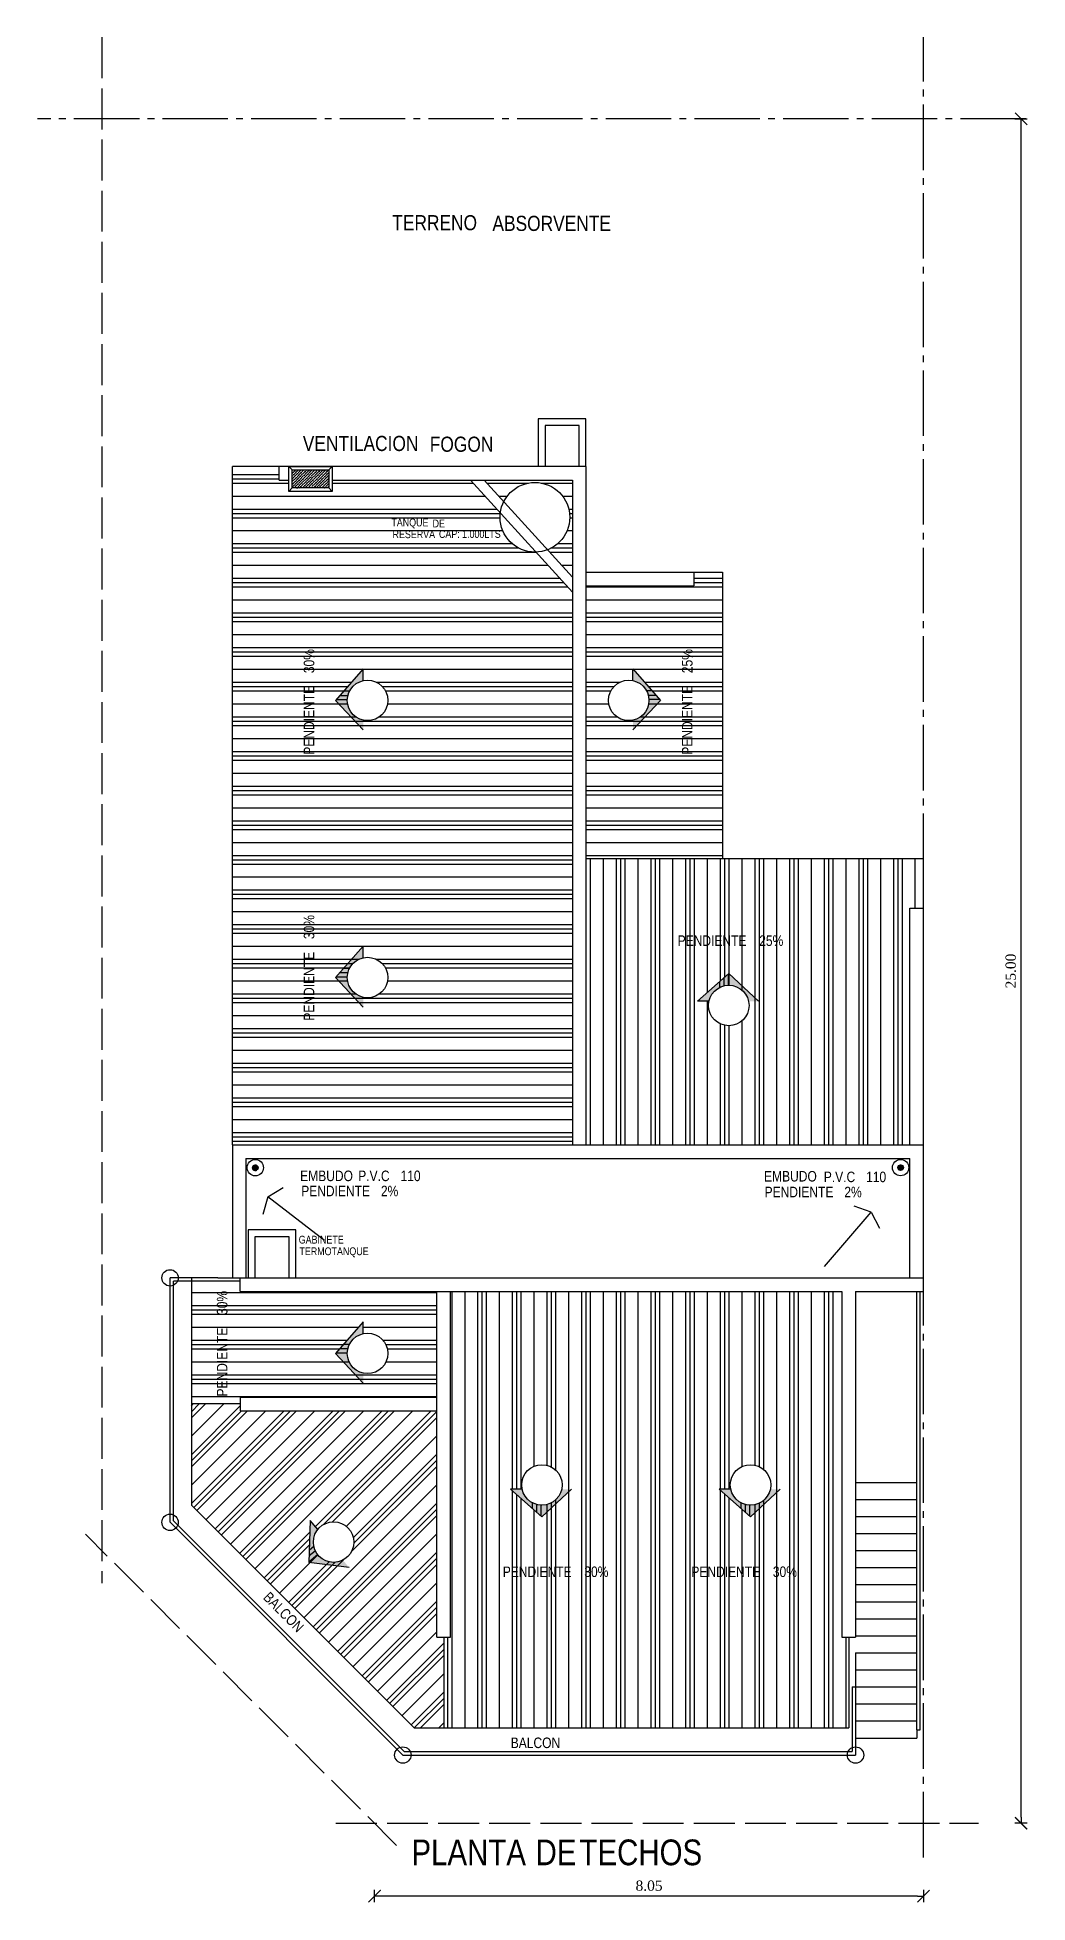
# Model space of a CAD drawing. Header units: millimetres. Extents: x 221 to 543, y -43 to 148.
# Drawn here: x 354.09 to 368.61, y 72.65 to 100.01 of the extents above; entities that cross this region are included whole.
import ezdxf
from ezdxf.enums import TextEntityAlignment as Align

# ---------------------------------------------------------------- set-up
doc = ezdxf.new("R2010")
doc.units = ezdxf.units.MM
doc.linetypes.add('ACAD_ISO02W100', pattern=[15, 12, -3])
doc.linetypes.add('ACAD_ISO04W100', pattern=[30, 24, -3, 0, -3])
doc.layers.add('10-SOLADOS', color=15, linetype='Continuous')
doc.layers.add('SANITARIOS', color=7, linetype='Continuous')
doc.styles.add('COTAS', font='ROMANS', dxfattribs={"width": 0.7})
doc.styles.add('gardel', font='ARIALN.TTF')
doc.styles.add('PROV', font='times.ttf')
doc.dimstyles.new('COTA-S-S-2-50', dxfattribs={"dimscale": 1.5, "dimtxt": 0.1, "dimasz": 0.06, "dimexe": 0, "dimexo": 0, "dimgap": 0.08, "dimtad": 1, "dimzin": 4, "dimdsep": 46, "dimtxsty": 'COTAS', "dimblk1": 'M2_COTA', "dimblk2": 'M2_COTA', "dimsah": 1, "dimcen": 0.1, "dimse1": 1, "dimse2": 1, "dimclrd": 2, "dimclre": 256, "dimclrt": 6, "dimadec": 0, "dimazin": 0, "dimtfac": 1, "dimtix": 1, "dimtmove": 2, "dimatfit": 3, "dimldrblk": 'M2_COTA', "dimfxl": 1, "dimtolj": 1, "dimtzin": 4, "dimarcsym": 0})

msp = doc.modelspace()

# ---------------------------------------------------------------- texts
at = {"layer": '10-SOLADOS', "color": 7, "ltscale": 0.1, "style": 'gardel'}
for tag, height, p in [('TERRENO', 0.222, (359.918, 97.291)), ('ABSORVENTE', 0.222, (361.634, 97.281)), ('VENTILACION', 0.222, (358.832, 94.053)), ('FOGON', 0.222, (360.312, 94.042)), ('TANQUE', 0.114, (359.555, 92.879)), ('RESERVA', 0.114, (359.612, 92.721)), ('DE', 0.114, (359.978, 92.879)), ('CAP:', 0.114, (360.133, 92.725)), ('1.000LTS', 0.114, (360.603, 92.725)), ('PENDIENTE', 0.154, (363.986, 86.76)), ('25%', 0.154, (364.854, 86.76)), ('EMBUDO', 0.154, (358.332, 83.31)), ('P.V.C', 0.154, (359.027, 83.31)), ('110', 0.154, (359.564, 83.31)), ('EMBUDO', 0.154, (365.135, 83.304)), ('P.V.C', 0.154, (365.855, 83.295)), ('110', 0.154, (366.392, 83.295)), ('PENDIENTE', 0.154, (358.465, 83.088)), ('2%', 0.154, (359.257, 83.088)), ('PENDIENTE', 0.154, (365.261, 83.073)), ('2%', 0.154, (366.053, 83.073)), ('GABINETE', 0.114, (358.254, 82.374)), ('TERMOTANQUE', 0.114, (358.442, 82.189)), ('PENDIENTE', 0.154, (361.421, 77.503)), ('30%', 0.154, (362.289, 77.503)), ('PENDIENTE', 0.154, (364.187, 77.503)), ('30%', 0.154, (365.054, 77.503)), ('BALCON', 0.154, (361.396, 74.994)), ('PLANTA', 0.377, (360.417, 73.387)), ('DE', 0.377, (361.697, 73.387)), ('TECHOS', 0.377, (362.941, 73.387))]:
    msp.add_attdef(tag, text='', height=height, dxfattribs=at).set_placement(p, align=Align.MIDDLE)
for tag, rotation, p in [('30%', 90, (358.075, 90.86)), ('25%', 90, (363.622, 90.86)), ('PENDIENTE', 90, (358.075, 89.992)), ('PENDIENTE', 90, (363.622, 89.992)), ('30%', 90, (358.075, 86.959)), ('PENDIENTE', 90, (358.075, 86.091)), ('30%', 90, (356.801, 81.446)), ('PENDIENTE', 90, (356.801, 80.578)), ('BALCON', 315.0783, (357.702, 76.912))]:
    msp.add_attdef(tag, text='', height=0.154, rotation=rotation, dxfattribs=at).set_placement(p, align=Align.MIDDLE)

# ---------------------------------------------------------------- blocks, each defined once
blk = doc.blocks.new('M2_COTA')
for p, q in [((-1, 0), (0, 0)), ((0, 1), (0, -1))]:
    blk.add_line(p, q)
at = {"const_width": 0.2}
blk.add_lwpolyline([(-1, -1), (1, 1)], dxfattribs=at)
blk = doc.blocks.new('*D109')
at = {"color": 252, "lineweight": -2, "ltscale": 0.05, "transparency": 16777216}
blk.add_line((368.518, 73.904), (368.518, 98.724), dxfattribs=at)
at = {"layer": 'Defpoints', "color": 0, "ltscale": 0.05, "transparency": 16777216}
for p in [(368.518, 98.814), (368.587, 98.814), (367.895, 73.814)]:
    blk.add_point(p, dxfattribs=at)
at = {"color": 252, "lineweight": -2, "ltscale": 0.05, "transparency": 16777216, "xscale": 0.09, "yscale": 0.09, "zscale": 0.09}
for p, rotation in [((368.518, 98.814), 90), ((368.518, 73.814), 270)]:
    blk.add_blockref('M2_COTA', p, dxfattribs=dict(at, rotation=rotation))
at = {"color": 0, "ltscale": 0.05, "transparency": 16777216, "insert": (368.367, 86.314), "char_height": 0.15, "attachment_point": 5, "rotation": 90, "style": 'PROV'}
blk.add_mtext('\\A1;25.00', dxfattribs=at)
blk = doc.blocks.new('*D110')
at = {"color": 252, "lineweight": -2, "ltscale": 0.05, "transparency": 16777216}
blk.add_line((366.997, 72.745), (359.127, 72.745), dxfattribs=at)
at = {"layer": 'Defpoints', "color": 0, "ltscale": 0.05, "transparency": 16777216}
for p in [(359.037, 73.814), (367.087, 73.314), (359.037, 72.745)]:
    blk.add_point(p, dxfattribs=at)
at = {"color": 252, "lineweight": -2, "ltscale": 0.05, "transparency": 16777216, "xscale": 0.09, "yscale": 0.09, "zscale": 0.09, "rotation": 180}
blk.add_blockref('M2_COTA', (359.037, 72.745), dxfattribs=at)
at = {"color": 252, "lineweight": -2, "ltscale": 0.05, "transparency": 16777216, "xscale": 0.09, "yscale": 0.09, "zscale": 0.09}
blk.add_blockref('M2_COTA', (367.087, 72.745), dxfattribs=at)
at = {"color": 0, "ltscale": 0.05, "transparency": 16777216, "insert": (363.062, 72.897), "char_height": 0.15, "attachment_point": 5, "style": 'PROV'}
blk.add_mtext('\\A1;8.05', dxfattribs=at)

# ---------------------------------------------------------------- dimensions: what is measured, and where the dimension line sits
at = {"ltscale": 0.05}
dim = msp.add_linear_dim(base=(368.518, 98.814), p1=(367.895, 73.814), p2=(368.587, 98.814), angle=90, dimstyle='COTA-S-S-2-50', override={"dimgap": 0.05, "dimpost": '<>', "dimtxsty": 'PROV', "dimclrd": 252, "dimclrt": 0}, dxfattribs=at)
dim.commit()
dim.dimension.update_dxf_attribs({"geometry": '*D109', "text_midpoint": (368.367, 86.314)})
dim = msp.add_linear_dim(base=(359.037, 72.745), p1=(367.087, 73.314), p2=(359.037, 73.814), dimstyle='COTA-S-S-2-50', override={"dimgap": 0.05, "dimpost": '<>', "dimtxsty": 'PROV', "dimclrd": 252, "dimclrt": 0}, dxfattribs=at)
dim.commit()
dim.dimension.update_dxf_attribs({"geometry": '*D110', "text_midpoint": (363.062, 72.897)})

# ---------------------------------------------------------------- hatches: boundary and pattern name
h = msp.add_hatch()
h.set_pattern_fill('PLASTI', color=252, scale=0.08, style=0)
h.set_pattern_definition([(0, (34.98086, 0), (0, 0.508), []), (0, (34.98086, 0.0635), (0, 0.508), []), (0, (34.98086, 0.127), (0, 0.508), []), (0, (34.98086, 0.3175), (0, 0.508), [])])
h.paths.add_polyline_path([(361.937, 91.871), (361.402, 92.459, -0.422156), (360.877, 92.97, -0.030359), (360.881, 93.032), (360.442, 93.514), (358.417, 93.514), (358.417, 93.35), (357.778, 93.35), (357.778, 93.514), (357.638, 93.514), (357.638, 93.714), (356.951, 93.714), (356.951, 83.764), (361.937, 83.764)])
h.paths.add_polyline_path([(358.636, 90.284, -0.008743), (358.636, 90.295), (358.475, 90.295), (358.871, 90.746), (358.871, 90.575, -0.477603), (359.231, 90.284, -1)], flags=16)
h.paths.add_polyline_path([(359.231, 86.219, -1), (358.636, 86.219, -1)], flags=16)
h.paths.add_polyline_path([(361.937, 93.514), (360.645, 93.514), (360.931, 93.199, -0.790735), (361.899, 92.97, -0.309288), (361.573, 92.494), (361.937, 92.094)], flags=17)
h.paths.add_polyline_path([(364.137, 87.964), (364.137, 92.164), (363.717, 92.164), (363.717, 91.964), (362.137, 91.964), (362.137, 87.964)])
h.paths.add_polyline_path([(362.466, 90.284, -0.477603), (362.826, 90.575), (362.826, 90.746), (363.222, 90.295), (363.061, 90.295, -0.008743), (363.061, 90.284, -1)], flags=16)
h.paths.add_polyline_path([(363.744, 90.643), (363.744, 91.077), (363.5, 91.077), (363.5, 90.643)], flags=24)
h.paths.add_polyline_path([(363.738, 89.448), (363.738, 90.536), (363.506, 90.536), (363.506, 89.448)], flags=24)
h.paths.add_polyline_path([(358.197, 90.643), (358.197, 91.077), (357.953, 91.077), (357.953, 90.643)], flags=24)
h.paths.add_polyline_path([(358.191, 89.448), (358.191, 90.536), (357.959, 90.536), (357.959, 89.448)], flags=24)
h.paths.add_polyline_path([(358.197, 86.742), (358.197, 87.176), (357.953, 87.176), (357.953, 86.742)], flags=24)
h.paths.add_polyline_path([(358.191, 85.548), (358.191, 86.635), (357.959, 86.635), (357.959, 85.548)], flags=24)
h.paths.add_polyline_path([(360.289, 92.636), (360.917, 92.636), (360.917, 92.813), (360.289, 92.813)], flags=24)
h.paths.add_polyline_path([(359.95, 92.636), (360.315, 92.636), (360.315, 92.813), (359.95, 92.813)], flags=24)
h.paths.add_polyline_path([(359.27, 92.632), (359.955, 92.632), (359.955, 92.81), (359.27, 92.81)], flags=24)
h.paths.add_polyline_path([(359.859, 92.793), (360.098, 92.793), (360.098, 92.965), (359.859, 92.965)], flags=24)
h.paths.add_polyline_path([(359.251, 92.785), (359.859, 92.785), (359.859, 92.973), (359.251, 92.973)], flags=24)
h = msp.add_hatch()
h.set_pattern_fill('ANSI36', color=251, scale=0.009, style=0)
h.set_pattern_definition([(45, (56.685908, -0.2589), (0.0151541822, 0.0555653347), [0.0714375, -0.0142875, 0, -0.0142875])])
h.paths.add_polyline_path([(358.367, 93.4), (358.367, 93.664), (357.828, 93.664), (357.828, 93.4)])
h = msp.add_hatch()
h.set_pattern_fill('PLASTI', color=252, scale=0.08, angle=90, style=0)
h.paths.add_polyline_path([(362.137, 83.764), (366.887, 83.764), (366.887, 87.236), (367.087, 87.236), (367.087, 87.964), (362.137, 87.964)])
h.paths.add_polyline_path([(363.77, 85.872), (364.221, 86.268), (364.221, 86.107, -0.424494), (364.528, 85.809, -1), (363.933, 85.809, -0.05292), (363.94, 85.872)], flags=16)
h.paths.add_polyline_path([(364.637, 86.638), (365.072, 86.638), (365.072, 86.882), (364.637, 86.882)], flags=24)
h.paths.add_polyline_path([(363.443, 86.644), (364.53, 86.644), (364.53, 86.876), (363.443, 86.876)], flags=24)
h = msp.add_hatch()
h.set_pattern_fill('ANSI36', color=256, scale=0.002, style=0)
h.set_pattern_definition([(45, (56.753644, -0.2643214), (0.00336759605, 0.01234785217), [0.015875, -0.003175, 0, -0.003175])])
h.paths.add_polyline_path([(357.327, 83.43, 1), (357.246, 83.43, 1)])
h = msp.add_hatch()
h.set_pattern_fill('ANSI36', color=256, scale=0.002, style=0)
h.set_pattern_definition([(45, (66.2178634, -0.2636237), (0.00336759605, 0.01234785217), [0.015875, -0.003175, 0, -0.003175])])
h.paths.add_polyline_path([(366.791, 83.431, 1), (366.711, 83.431, 1)])
h = msp.add_hatch()
h.set_pattern_fill('PLASTI', color=252, scale=0.08, style=0)
h.paths.add_polyline_path([(359.95, 80.064), (359.95, 81.614), (357.066, 81.614), (357.066, 81.764), (356.351, 81.764), (356.351, 79.964), (357.066, 79.964), (357.066, 80.064)])
h.paths.add_polyline_path([(358.871, 81.167), (358.871, 80.997, -0.477603), (359.231, 80.706, -1), (358.636, 80.706, -0.008743), (358.636, 80.716), (358.475, 80.716)], flags=16)
h.paths.add_polyline_path([(356.923, 81.229), (356.923, 81.663), (356.68, 81.663), (356.68, 81.229)], flags=24)
h.paths.add_polyline_path([(356.917, 80.035), (356.917, 81.122), (356.686, 81.122), (356.686, 80.035)], flags=24)
h = msp.add_hatch()
h.set_pattern_fill('PLASTI', color=252, scale=0.08, angle=90, style=0)
h.paths.add_polyline_path([(365.89, 81.614), (360.15, 81.614), (360.15, 76.544), (360.05, 76.544), (360.05, 75.214), (365.99, 75.214), (365.99, 76.544), (365.89, 76.544)])
h.paths.add_polyline_path([(361.789, 78.776, -0.424494), (361.481, 78.478), (361.481, 78.317), (361.03, 78.713), (361.2, 78.713, -0.05292), (361.194, 78.776, -1)], flags=16)
h.paths.add_polyline_path([(364.089, 78.713), (364.259, 78.713, -0.05292), (364.252, 78.776, -1), (364.847, 78.776, -0.424494), (364.54, 78.478), (364.54, 78.317)], flags=16)
h.paths.add_polyline_path([(362.072, 77.381), (362.506, 77.381), (362.506, 77.625), (362.072, 77.625)], flags=24)
h.paths.add_polyline_path([(360.877, 77.387), (361.965, 77.387), (361.965, 77.618), (360.877, 77.618)], flags=24)
h.paths.add_polyline_path([(364.837, 77.381), (365.272, 77.381), (365.272, 77.625), (364.837, 77.625)], flags=24)
h.paths.add_polyline_path([(363.643, 77.387), (364.73, 77.387), (364.73, 77.618), (363.643, 77.618)], flags=24)
h = msp.add_hatch()
h.set_pattern_fill('PLASTI', color=252, scale=0.08, angle=45, style=0)
h.paths.add_polyline_path([(359.95, 79.864), (357.066, 79.864), (357.066, 79.964), (356.351, 79.964), (356.351, 78.482), (359.619, 75.214), (360.05, 75.214), (360.05, 76.544), (359.95, 76.544)])
h.paths.add_polyline_path([(358.094, 78.255), (358.203, 78.123, -0.710278), (358.733, 77.938, -0.717115), (358.199, 77.757), (358.075, 77.655)], flags=16)
at = {"layer": 'SANITARIOS'}
for points in [[(358.465, 90.284), (358.871, 90.746), (358.871, 90.575, 0.808349), (358.871, 89.994), (358.871, 89.85)], [(363.232, 90.284), (362.826, 90.746), (362.826, 90.575, -0.808349), (362.826, 89.994), (362.826, 89.85)], [(358.465, 86.218), (358.871, 86.68), (358.871, 86.51, 0.808349), (358.871, 85.928), (358.871, 85.784)], [(364.231, 86.277), (363.77, 85.872), (363.94, 85.872, -0.808349), (364.522, 85.872), (364.666, 85.871)], [(358.465, 80.705), (358.871, 81.167), (358.871, 80.997, 0.808349), (358.871, 80.415), (358.871, 80.271)], [(361.491, 78.307), (361.03, 78.713), (361.2, 78.713, 0.808349), (361.782, 78.713), (361.926, 78.713)], [(364.55, 78.307), (364.089, 78.713), (364.259, 78.713, 0.808349), (364.841, 78.713), (364.985, 78.713)], [(358.074, 77.641), (358.094, 78.255), (358.203, 78.123, 0.808349), (358.572, 77.674), (358.664, 77.563)]]:
    msp.add_hatch(color=0, dxfattribs=at).paths.add_polyline_path(points)

# ---------------------------------------------------------------- linework, layer by layer
at = {"color": 252, "linetype": 'ACAD_ISO02W100', "ltscale": 0.05}
for p, q in [((355.037, 100.01), (355.037, 77.337)), ((359.36, 73.49), (354.798, 78.052)), ((358.469, 73.814), (367.895, 73.814))]:
    msp.add_line(p, q, dxfattribs=at)
at = {"color": 252, "linetype": 'ACAD_ISO04W100', "ltscale": 0.04}
for p, q in [((367.087, 83.764), (367.087, 100.01)), ((368.587, 98.814), (354.091, 98.814)), ((367.087, 73.314), (367.087, 81.614))]:
    msp.add_line(p, q, dxfattribs=at)
at = {"color": 3}
for p, q in [((362.137, 94.414), (361.437, 94.414)), ((361.437, 94.414), (361.437, 93.714)), ((362.137, 93.714), (362.137, 94.414)), ((362.037, 94.314), (361.537, 94.314)), ((361.537, 94.314), (361.537, 93.714)), ((362.037, 93.714), (362.037, 94.314)), ((357.882, 82.517), (357.182, 82.517)), ((357.182, 82.517), (357.182, 81.814)), ((357.782, 82.417), (357.282, 82.417)), ((357.282, 82.417), (357.282, 81.814)), ((357.782, 81.814), (357.782, 82.417)), ((357.882, 81.814), (357.882, 82.517)), ((366.09, 78.814), (366.99, 78.814)), ((366.09, 78.564), (366.99, 78.564)), ((366.09, 78.314), (366.99, 78.314)), ((366.09, 78.064), (366.99, 78.064)), ((366.09, 77.814), (366.99, 77.814)), ((366.09, 77.564), (366.99, 77.564)), ((366.09, 77.314), (366.99, 77.314)), ((366.09, 77.064), (366.99, 77.064)), ((366.09, 76.814), (366.99, 76.814)), ((366.09, 76.564), (366.99, 76.564)), ((366.09, 76.314), (366.99, 76.314)), ((366.09, 76.064), (366.99, 76.064)), ((366.09, 75.814), (366.09, 75.064)), ((366.09, 75.814), (366.99, 75.814)), ((366.09, 75.564), (366.99, 75.564)), ((366.09, 75.314), (366.99, 75.314)), ((366.09, 75.064), (366.99, 75.064)), ((366.99, 75.186), (366.99, 75.064))]:
    msp.add_line(p, q, dxfattribs=at)
at = {"color": 0}
for p, q in [((356.951, 83.764), (356.951, 93.714)), ((357.638, 93.714), (356.951, 93.714)), ((356.351, 81.814), (356.351, 78.482)), ((359.619, 75.214), (356.351, 78.482)), ((365.99, 76.544), (365.99, 75.214)), ((359.619, 75.214), (365.99, 75.214))]:
    msp.add_line(p, q, dxfattribs=at)
at = {"color": 4}
for p, q in [((362.137, 93.714), (357.638, 93.714)), ((357.638, 93.514), (357.638, 93.714)), ((362.137, 93.714), (362.137, 83.764)), ((357.638, 93.514), (357.778, 93.514)), ((358.417, 93.514), (361.937, 93.514)), ((361.937, 93.514), (361.937, 83.764)), ((362.137, 92.164), (363.717, 92.164)), ((362.137, 91.964), (363.717, 91.964)), ((363.717, 92.164), (363.717, 91.964)), ((366.887, 83.764), (366.887, 87.236)), ((366.887, 87.236), (367.087, 87.236)), ((367.087, 83.764), (367.087, 87.236)), ((367.087, 81.614), (367.087, 81.814)), ((365.89, 81.614), (365.89, 76.544)), ((366.09, 81.614), (367.087, 81.614)), ((366.09, 81.614), (366.09, 76.544)), ((366.09, 76.314), (366.09, 75.814))]:
    msp.add_line(p, q, dxfattribs=at)
for p, q in [((357.828, 93.664), (357.778, 93.714)), ((358.367, 93.664), (358.417, 93.714)), ((357.828, 93.4), (357.778, 93.35)), ((358.367, 93.4), (358.417, 93.35)), ((360.442, 93.514), (361.937, 91.871)), ((360.645, 93.514), (361.937, 92.094)), ((363.717, 92.164), (364.137, 92.164)), ((364.137, 92.164), (364.137, 87.964)), ((362.137, 87.964), (367.087, 87.964)), ((367.087, 87.236), (367.087, 87.964)), ((357.469, 83), (357.398, 82.745)), ((357.469, 83), (357.695, 83.138)), ((358.304, 82.362), (357.469, 83)), ((365.633, 81.981), (366.318, 82.776)), ((366.318, 82.776), (366.069, 82.865)), ((366.318, 82.776), (366.441, 82.542)), ((356.737, 81.814), (356.951, 81.814)), ((357.066, 79.964), (356.351, 79.964)), ((360.05, 76.544), (360.05, 75.214)), ((365.89, 76.544), (366.09, 76.544)), ((366.04, 75.814), (366.09, 75.814))]:
    msp.add_line(p, q)
at = {"color": 50}
for p, q in [((358.871, 90.746), (358.465, 90.284)), ((358.871, 90.575), (358.871, 90.746)), ((362.826, 90.575), (362.826, 90.746)), ((362.826, 90.746), (363.232, 90.284)), ((358.475, 90.295), (358.636, 90.295)), ((358.531, 90.358), (358.645, 90.358)), ((358.586, 90.422), (358.67, 90.422)), ((363.111, 90.422), (363.027, 90.422)), ((363.167, 90.358), (363.052, 90.358)), ((363.222, 90.295), (363.061, 90.295)), ((358.871, 89.85), (358.465, 90.284)), ((362.826, 89.85), (363.232, 90.284)), ((358.871, 86.68), (358.465, 86.218)), ((358.871, 86.51), (358.871, 86.68)), ((358.871, 85.784), (358.465, 86.218)), ((358.475, 86.229), (358.636, 86.229)), ((358.531, 86.293), (358.645, 86.293)), ((358.586, 86.356), (358.67, 86.356)), ((363.77, 85.872), (364.231, 86.277)), ((364.157, 86.212), (364.157, 86.097)), ((364.221, 86.268), (364.221, 86.107)), ((364.666, 85.871), (364.231, 86.277)), ((364.094, 86.156), (364.094, 86.073)), ((363.94, 85.872), (363.77, 85.872)), ((358.871, 81.167), (358.465, 80.705)), ((358.871, 80.997), (358.871, 81.167)), ((358.531, 80.78), (358.645, 80.78)), ((358.586, 80.843), (358.67, 80.843)), ((358.871, 80.271), (358.465, 80.705)), ((358.475, 80.716), (358.636, 80.716)), ((361.2, 78.713), (361.03, 78.713)), ((361.03, 78.713), (361.491, 78.307)), ((361.926, 78.713), (361.491, 78.307)), ((364.259, 78.713), (364.089, 78.713)), ((364.089, 78.713), (364.55, 78.307)), ((364.985, 78.713), (364.55, 78.307)), ((358.094, 78.255), (358.074, 77.641)), ((358.203, 78.123), (358.094, 78.255)), ((361.354, 78.428), (361.354, 78.512)), ((361.417, 78.373), (361.417, 78.487)), ((361.481, 78.317), (361.481, 78.478)), ((364.413, 78.428), (364.413, 78.512)), ((364.476, 78.373), (364.476, 78.487)), ((364.54, 78.317), (364.54, 78.478)), ((358.075, 77.655), (358.199, 77.757)), ((358.077, 77.739), (358.166, 77.812)), ((358.08, 77.824), (358.144, 77.877)), ((358.664, 77.563), (358.074, 77.641))]:
    msp.add_line(p, q, dxfattribs=at)
at = {"color": 2}
for p, q in [((356.951, 83.764), (367.087, 83.764)), ((356.951, 83.764), (356.951, 81.814)), ((367.087, 81.814), (367.087, 83.764)), ((357.151, 83.564), (366.887, 83.564)), ((357.151, 83.564), (357.151, 81.814)), ((366.887, 81.814), (366.887, 83.564)), ((356.951, 81.814), (367.087, 81.814)), ((357.066, 81.614), (357.066, 81.814)), ((357.066, 81.614), (365.89, 81.614)), ((366.99, 75.186), (366.99, 81.614)), ((367.04, 75.186), (367.04, 81.614)), ((359.95, 76.544), (360.15, 76.544)), ((366.99, 75.186), (367.04, 75.186))]:
    msp.add_line(p, q, dxfattribs=at)
at = {"color": 0, "linetype": 'ByBlock', "ltscale": 0.05}
for p, q in [((356.037, 78.228), (356.037, 81.814)), ((356.737, 81.814), (356.037, 81.814)), ((356.087, 78.249), (356.087, 81.764)), ((357.066, 81.764), (356.087, 81.764)), ((359.451, 74.814), (356.037, 78.228)), ((359.472, 74.864), (356.087, 78.249)), ((366.04, 75.814), (366.04, 74.864)), ((366.09, 75.814), (366.09, 74.814)), ((359.451, 74.814), (366.09, 74.814)), ((359.472, 74.864), (366.04, 74.864))]:
    msp.add_line(p, q, dxfattribs=at)
at = {"color": 2, "linetype": 'ByBlock'}
for p, q in [((359.95, 76.544), (359.95, 81.614)), ((360.15, 76.544), (360.15, 81.614)), ((357.066, 80.064), (359.95, 80.064)), ((357.066, 80.064), (357.066, 79.864)), ((357.066, 79.864), (359.95, 79.864))]:
    msp.add_line(p, q, dxfattribs=at)
at = {"color": 2}
msp.add_lwpolyline([(357.778, 93.714), (358.417, 93.714), (358.417, 93.35), (357.778, 93.35)], close=True, dxfattribs=at)
msp.add_lwpolyline([(357.828, 93.664), (358.367, 93.664), (358.367, 93.4), (357.828, 93.4)], close=True)
at = {"color": 2, "linetype": 'ByBlock'}
msp.add_circle((361.388, 92.97), 0.511, dxfattribs=at)
at = {"color": 2}
for centre, radius in [((358.934, 90.284, 3.631), 0.297), ((362.764, 90.284, 3.631), 0.297), ((358.934, 86.219, 3.631), 0.297), ((364.231, 85.809, 3.631), 0.297), ((356.037, 81.814), 0.12), ((358.934, 80.706, 3.631), 0.297), ((361.491, 78.776, 3.631), 0.297), ((364.55, 78.776, 3.631), 0.297), ((356.037, 78.228), 0.12), ((358.436, 77.938, 3.631), 0.297), ((359.451, 74.814), 0.12), ((366.09, 74.814), 0.12)]:
    msp.add_circle(centre, radius, dxfattribs=at)
for centre, radius in [((357.287, 83.43), 0.12), ((357.287, 83.43), 0.0403), ((366.751, 83.431), 0.12), ((366.751, 83.431), 0.0403)]:
    msp.add_circle(centre, radius)

msp.set_redraw_order([(e.dxf.handle, doc.entitydb.next_handle()) for e in msp.query("TEXT MTEXT ATTDEF DIMENSION ARC_DIMENSION")])  # texts and dimensions are drawn at this point

doc.saveas('drawing.dxf')
